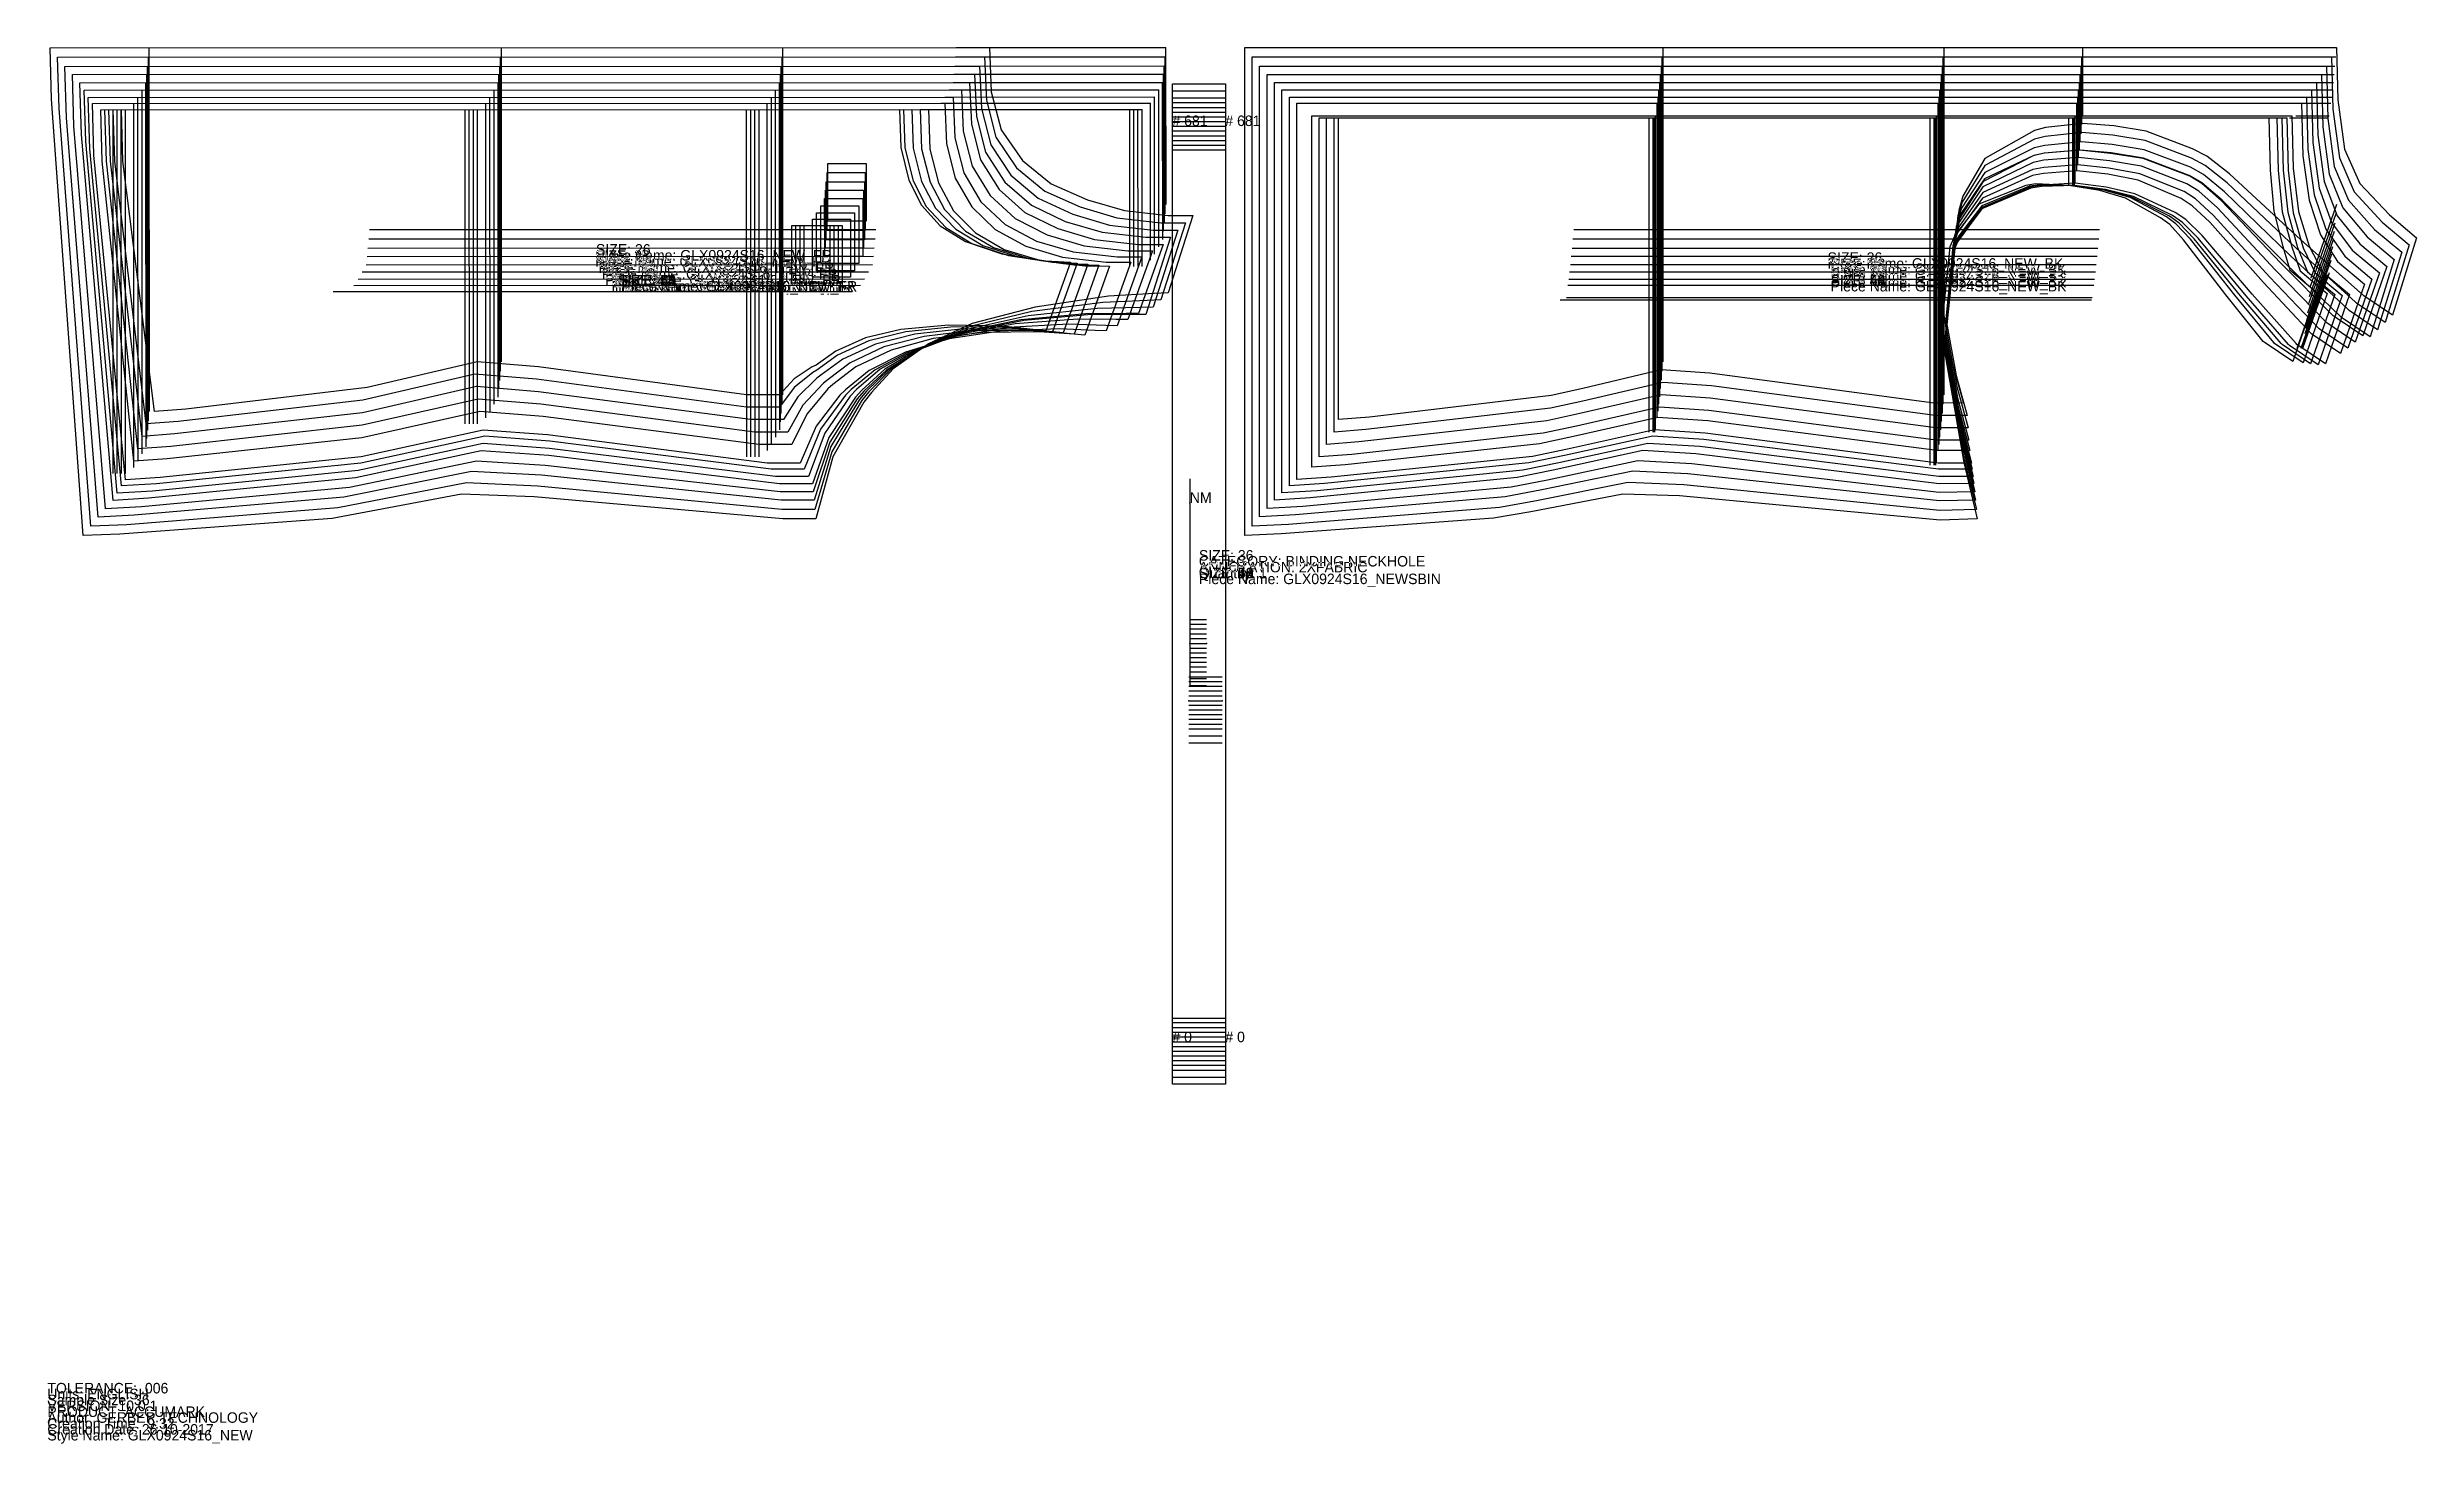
# Model space of a CAD drawing. Extents: x 0 to 56.4, y -0.1 to 33.2.
import ezdxf

# ---------------------------------------------------------------- set-up
doc = ezdxf.new("R2010")
doc.units = 0

msp = doc.modelspace()

# ---------------------------------------------------------------- texts
at = {"layer": '1'}
for s, p in [('TOLERANCE: .006', (0, 1.12)), ('Units: ENGLISH', (0, 0.98)), ('VERSION: 10.0.1', (0, 0.7)), ('Author: GERBER TECHNOLOGY', (0, 0.42)), ('Sample Size: 36', (0, 0.84)), ('PRODUCT: ACCUMARK', (0, 0.56)), ('Style Name: GLX0924S16_NEW', (0, 0)), ('Creation Time:  9:32', (0, 0.28)), ('Creation Date: 26-10-2017', (0, 0.14))]:
    msp.add_text(s, height=0.25, dxfattribs=at).set_placement(p)

# ---------------------------------------------------------------- blocks, each defined once
blk = doc.blocks.new('GLX0924S16_NEW_FR_26')
at = {"layer": '1'}
for points in [[(1.7617, 31.68), (20.2819, 31.6862)], [(2.5514, 24.4946), (1.7992, 30.4541), (1.7617, 31.68)], [(20.2819, 31.6862), (20.3143, 30.781), (20.506, 30.007), (20.8037, 29.4054), (21.2521, 28.9179), (21.8514, 28.5447), (22.7206, 28.2459), (23.7644, 28.0797), (24.3553, 28.054)], [(24.3553, 28.054), (23.7687, 26.4148)], [(23.5283, 26.4422), (22.7366, 26.5253), (21.4484, 26.5531), (20.3172, 26.4505), (19.4733, 26.2493), (18.7659, 25.935), (18.2964, 25.5983), (18.2049, 25.5567), (17.7795, 25.276), (17.4266, 24.8929)], [(23.7687, 26.4148), (23.5283, 26.4422)], [(17.4266, 24.8929), (16.6395, 24.8926), (11.6875, 25.5576), (10.2343, 25.678), (7.6141, 25.0651), (3.2935, 24.5546), (2.5514, 24.4946)]]:
    blk.add_lwpolyline(points, dxfattribs=at)
at = {"layer": '5'}
blk.add_line((6.8056, 27.3509), (18.8593, 27.3553), dxfattribs=at)
at = {"layer": '6'}
blk.add_line((1.7617, 31.68), (20.2819, 31.6862), dxfattribs=at)
at = {"layer": '7'}
blk.add_line((6.8056, 27.3509), (18.8593, 27.3553), dxfattribs=at)
at = {"layer": '8'}
for p, q in [((1.5672, 23.0179), (1.5641, 31.6802)), ((9.9364, 31.6829), (9.9391, 24.2015)), ((16.6368, 31.685), (16.6398, 23.4166)), ((20.7739, 31.6863), (25.7638, 31.6881)), ((25.7651, 27.9493), (25.7638, 31.6881)), ((17.7184, 28.927), (18.6239, 28.9275)), ((17.7188, 27.5491), (17.7184, 28.927)), ((18.6239, 28.9275), (18.6244, 27.5491)), ((18.6244, 27.5491), (17.7188, 27.5491))]:
    blk.add_line(p, q, dxfattribs=at)
at = {"layer": '1'}
for s, p in [('SIZE: 26', (13.0585, 28.2304)), ('Piece Name: GLX0924S16_NEW_FR', (13.0585, 28.0904))]:
    blk.add_text(s, height=0.25, dxfattribs=at).set_placement(p)
blk = doc.blocks.new('GLX0924S16_NEW_FR_28')
at = {"layer": '1'}
for points in [[(1.5648, 31.68), (20.3803, 31.6862)], [(2.3546, 24.1992), (1.6023, 30.4541), (1.5648, 31.68)], [(20.3803, 31.6862), (20.4139, 30.7714), (20.6084, 29.9893), (20.9212, 29.373), (21.3879, 28.8756), (22.0089, 28.4976), (22.8792, 28.2067), (23.9226, 28.0499), (24.5128, 28.0293)], [(24.5128, 28.0293), (23.9262, 26.3901)], [(23.6828, 26.4156), (22.8814, 26.4926), (21.5784, 26.5093), (20.4353, 26.3955), (19.5496, 26.176), (18.8085, 25.839), (18.3178, 25.4805), (18.2205, 25.424), (17.7774, 25.0639), (17.4267, 24.5977)], [(23.9262, 26.3901), (23.6828, 26.4156)], [(17.4267, 24.5977), (16.6396, 24.5974), (11.6419, 25.2629), (10.1752, 25.3827), (7.5076, 24.7661), (3.1099, 24.2583), (2.3546, 24.1992)]]:
    blk.add_lwpolyline(points, dxfattribs=at)
at = {"layer": '5'}
blk.add_line((6.8056, 27.3509), (18.8593, 27.3553), dxfattribs=at)
at = {"layer": '6'}
blk.add_line((1.5648, 31.68), (20.3803, 31.6862), dxfattribs=at)
at = {"layer": '7'}
blk.add_line((6.8056, 27.3509), (18.8593, 27.3553), dxfattribs=at)
at = {"layer": '8'}
for p, q in [((1.5672, 23.0179), (1.5641, 31.6802)), ((9.9364, 31.6829), (9.9391, 24.2015)), ((16.6368, 31.685), (16.6398, 23.4166)), ((20.7739, 31.6863), (25.7638, 31.6881)), ((25.7651, 27.9493), (25.7638, 31.6881)), ((17.7184, 28.927), (18.6239, 28.9275)), ((17.7188, 27.5491), (17.7184, 28.927)), ((18.6239, 28.9275), (18.6244, 27.5491)), ((18.6244, 27.5491), (17.7188, 27.5491))]:
    blk.add_line(p, q, dxfattribs=at)
at = {"layer": '1'}
for s, p in [('SIZE: 28', (13.0388, 28.0827)), ('Piece Name: GLX0924S16_NEW_FR', (13.0388, 27.9427))]:
    blk.add_text(s, height=0.25, dxfattribs=at).set_placement(p)
blk = doc.blocks.new('GLX0924S16_NEW_FR_30')
at = {"layer": '1'}
for points in [[(1.466, 31.6799), (20.5768, 31.6863)], [(2.2558, 23.9039), (1.5035, 30.454), (1.466, 31.6799)], [(20.5768, 31.6863), (20.6116, 30.7618), (20.8089, 29.9716), (21.1367, 29.3405), (21.6218, 28.8334), (22.2645, 28.4504), (23.1359, 28.1676), (24.179, 28.02), (24.7684, 28.0045)], [(24.7684, 28.0045), (24.1818, 26.3653)], [(23.9354, 26.3889), (23.1244, 26.4599), (21.8065, 26.4654), (20.6515, 26.3404), (19.7147, 26.1024), (18.9319, 25.7408), (18.4143, 25.358), (18.3133, 25.2865), (17.8632, 24.8481), (17.5249, 24.3025)], [(24.1818, 26.3653), (23.9354, 26.3889)], [(17.5249, 24.3025), (16.7378, 24.3022), (11.6942, 24.9681), (10.2143, 25.0874), (7.499, 24.4671), (3.0243, 23.9621), (2.2558, 23.9039)]]:
    blk.add_lwpolyline(points, dxfattribs=at)
at = {"layer": '5'}
blk.add_line((6.9037, 27.3509), (18.9574, 27.3553), dxfattribs=at)
at = {"layer": '6'}
blk.add_line((1.466, 31.6799), (20.5768, 31.6863), dxfattribs=at)
at = {"layer": '7'}
blk.add_line((6.9037, 27.3509), (18.9574, 27.3553), dxfattribs=at)
at = {"layer": '8'}
for p, q in [((1.6653, 23.0179), (1.6622, 31.6802)), ((10.0345, 31.6829), (10.0372, 24.2015)), ((16.7349, 31.685), (16.7379, 23.4166)), ((20.872, 31.6863), (25.8619, 31.6881)), ((25.8632, 27.9493), (25.8619, 31.6881)), ((17.8165, 28.927), (18.722, 28.9275)), ((17.8169, 27.5491), (17.8165, 28.927)), ((18.722, 28.9275), (18.7225, 27.5491)), ((18.7225, 27.5491), (17.8169, 27.5491))]:
    blk.add_line(p, q, dxfattribs=at)
at = {"layer": '1'}
for s, p in [('SIZE: 30', (13.1172, 27.9351)), ('Piece Name: GLX0924S16_NEW_FR', (13.1172, 27.7951))]:
    blk.add_text(s, height=0.25, dxfattribs=at).set_placement(p)
blk = doc.blocks.new('GLX0924S16_NEW_FR_32')
at = {"layer": '1'}
for points in [[(1.3675, 31.6799), (20.7736, 31.6863)], [(2.1574, 23.6086), (1.4051, 30.454), (1.3675, 31.6799)], [(20.7736, 31.6863), (20.8096, 30.7522), (21.0098, 29.9539), (21.3527, 29.308), (21.8562, 28.7911), (22.5205, 28.4032), (23.3929, 28.1284), (24.4358, 27.99), (25.0244, 27.9797)], [(25.0244, 27.9797), (24.4378, 26.3405)], [(24.1885, 26.3624), (23.3677, 26.4272), (22.035, 26.4215), (20.8681, 26.2853), (19.9103, 26.0339), (19.1111, 25.6572), (18.584, 25.2609), (18.4722, 25.1738), (17.9811, 24.6489), (17.6234, 24.0073)], [(24.4378, 26.3405), (24.1885, 26.3624)], [(17.6234, 24.0073), (16.8363, 24.007), (11.747, 24.6734), (10.2537, 24.7921), (7.4909, 24.1681), (2.939, 23.6657), (2.1574, 23.6086)]]:
    blk.add_lwpolyline(points, dxfattribs=at)
at = {"layer": '5'}
blk.add_line((7.0022, 27.3509), (19.0559, 27.3553), dxfattribs=at)
at = {"layer": '6'}
blk.add_line((1.3675, 31.6799), (20.7736, 31.6863), dxfattribs=at)
at = {"layer": '7'}
blk.add_line((7.0022, 27.3509), (19.0559, 27.3553), dxfattribs=at)
at = {"layer": '8'}
for p, q in [((1.7638, 23.0179), (1.7606, 31.6802)), ((10.1329, 31.6829), (10.1356, 24.2015)), ((16.8333, 31.685), (16.8364, 23.4166)), ((20.9704, 31.6863), (25.9603, 31.6881)), ((25.9617, 27.9493), (25.9603, 31.6881)), ((17.915, 28.927), (18.8205, 28.9275)), ((17.9154, 27.5491), (17.915, 28.927)), ((18.8205, 28.9275), (18.821, 27.5491)), ((18.821, 27.5491), (17.9154, 27.5491))]:
    blk.add_line(p, q, dxfattribs=at)
at = {"layer": '1'}
for s, p in [('SIZE: 32', (13.1959, 27.7874)), ('Piece Name: GLX0924S16_NEW_FR', (13.1959, 27.6474))]:
    blk.add_text(s, height=0.25, dxfattribs=at).set_placement(p)
blk = doc.blocks.new('GLX0924S16_NEW_FR_34')
at = {"layer": '1'}
for points in [[(1.2691, 31.6799), (20.9705, 31.6863)], [(2.059, 23.3132), (1.3066, 30.454), (1.2691, 31.6799)], [(20.9705, 31.6863), (21.0077, 30.7426), (21.2106, 29.9363), (21.5687, 29.2755), (22.0905, 28.7488), (22.7764, 28.3561), (23.65, 28.0892), (24.6925, 27.9601), (25.2803, 27.955)], [(25.2803, 27.955), (24.6938, 26.3157)], [(24.4414, 26.3358), (23.6109, 26.3945), (22.2634, 26.3777), (21.0847, 26.2302), (20.0814, 25.9592), (19.2457, 25.5579), (18.6955, 25.1379), (18.5787, 25.0362), (18.074, 24.4338), (17.7219, 23.7121)], [(24.6938, 26.3157), (24.4414, 26.3358)], [(17.7219, 23.7121), (16.9348, 23.7118), (11.7997, 24.3786), (10.2931, 24.4968), (7.4827, 23.8691), (2.8538, 23.3695), (2.059, 23.3132)]]:
    blk.add_lwpolyline(points, dxfattribs=at)
at = {"layer": '5'}
blk.add_line((7.1006, 27.3509), (19.1543, 27.3553), dxfattribs=at)
at = {"layer": '6'}
blk.add_line((1.2691, 31.6799), (20.9705, 31.6863), dxfattribs=at)
at = {"layer": '7'}
blk.add_line((7.1006, 27.3509), (19.1543, 27.3553), dxfattribs=at)
at = {"layer": '8'}
for p, q in [((1.8622, 23.0179), (1.8591, 31.6802)), ((10.2314, 31.6829), (10.2341, 24.2015)), ((16.9318, 31.685), (16.9348, 23.4166)), ((21.0689, 31.6863), (26.0588, 31.6881)), ((26.0601, 27.9493), (26.0588, 31.6881)), ((18.0134, 28.927), (18.9189, 28.9275)), ((18.0138, 27.5491), (18.0134, 28.927)), ((18.9189, 28.9275), (18.9194, 27.5491)), ((18.9194, 27.5491), (18.0138, 27.5491))]:
    blk.add_line(p, q, dxfattribs=at)
at = {"layer": '1'}
for s, p in [('SIZE: 34', (13.2747, 27.6397)), ('Piece Name: GLX0924S16_NEW_FR', (13.2747, 27.4997))]:
    blk.add_text(s, height=0.25, dxfattribs=at).set_placement(p)
blk = doc.blocks.new('GLX0924S16_NEW_FR_38')
at = {"layer": '1'}
for points in [[(1.0722, 31.8275), (21.3642, 31.834)], [(1.8623, 22.8702), (1.1097, 30.6016), (1.0722, 31.8275)], [(21.3642, 31.834), (21.4039, 30.871), (21.6123, 30.0486), (22.0026, 29.3655), (22.5612, 28.8267), (23.2884, 28.4318), (24.1631, 28.173), (25.2052, 28.0532), (25.7922, 28.0531)], [(25.7922, 28.0531), (25.2057, 26.4139)], [(24.9435, 26.4276), (24.0804, 26.4653), (22.6834, 26.4102), (21.465, 26.2242), (20.423, 25.9122), (19.5598, 25.4687), (18.996, 25.0137), (18.8631, 24.8867), (18.2973, 24.1447), (17.9189, 23.2693)], [(25.2057, 26.4139), (24.9435, 26.4276)], [(17.9189, 23.2693), (17.1318, 23.2691), (11.9053, 23.9367), (10.3719, 24.0538), (7.4665, 23.4188), (2.6834, 22.9246), (1.8623, 22.8702)]]:
    blk.add_lwpolyline(points, dxfattribs=at)
at = {"layer": '5'}
blk.add_line((7.2975, 27.4986), (19.3512, 27.503), dxfattribs=at)
at = {"layer": '6'}
blk.add_line((1.0722, 31.8275), (21.3642, 31.834), dxfattribs=at)
at = {"layer": '7'}
blk.add_line((7.2975, 27.4986), (19.3512, 27.503), dxfattribs=at)
at = {"layer": '8'}
for p, q in [((2.0591, 23.1655), (2.056, 31.8278)), ((10.4283, 31.8305), (10.431, 24.3491)), ((17.1287, 31.8327), (17.1317, 23.5643)), ((21.2658, 31.834), (26.2557, 31.8358)), ((26.257, 28.097), (26.2557, 31.8358)), ((18.2103, 29.0747), (19.1158, 29.0752)), ((18.2107, 27.6968), (18.2103, 29.0747)), ((19.1158, 29.0752), (19.1163, 27.6968)), ((19.1163, 27.6968), (18.2107, 27.6968))]:
    blk.add_line(p, q, dxfattribs=at)
at = {"layer": '1'}
for s, p in [('SIZE: 38', (13.4322, 27.4921)), ('Piece Name: GLX0924S16_NEW_FR', (13.4322, 27.3521))]:
    blk.add_text(s, height=0.25, dxfattribs=at).set_placement(p)
blk = doc.blocks.new('GLX0924S16_NEW_FR_40')
at = {"layer": '1'}
for points in [[(0.9737, 31.9751), (21.561, 31.9817)], [(1.7639, 22.7225), (1.0113, 30.7492), (0.9737, 31.9751)], [(21.561, 31.9817), (21.6019, 31.0091), (21.8132, 30.1786), (22.2206, 29.488), (22.7976, 28.9467), (23.5443, 28.5547), (24.4191, 28.2959), (25.4612, 28.1761), (26.0482, 28.176)], [(26.0482, 28.176), (25.4616, 26.5368)], [(25.192, 26.5466), (24.305, 26.5713), (22.8709, 26.4922), (21.6225, 26.2815), (20.5704, 25.9514), (19.7015, 25.4903), (19.1362, 25.0217), (18.9961, 24.8821), (18.4045, 24.0716), (18.0174, 23.1218)], [(25.4616, 26.5368), (25.192, 26.5466)], [(18.0174, 23.1218), (17.2303, 23.1215), (11.958, 23.7896), (10.4113, 23.9062), (7.4583, 23.2675), (2.5982, 22.7761), (1.7639, 22.7225)]]:
    blk.add_lwpolyline(points, dxfattribs=at)
at = {"layer": '5'}
blk.add_line((7.396, 27.6463), (19.4497, 27.6507), dxfattribs=at)
at = {"layer": '6'}
blk.add_line((0.9737, 31.9751), (21.561, 31.9817), dxfattribs=at)
at = {"layer": '7'}
blk.add_line((7.396, 27.6463), (19.4497, 27.6507), dxfattribs=at)
at = {"layer": '8'}
for p, q in [((2.1576, 23.3132), (2.1544, 31.9755)), ((10.5267, 31.9782), (10.5294, 24.4968)), ((17.2271, 31.9803), (17.2302, 23.7119)), ((21.3642, 31.9817), (26.3541, 31.9835)), ((26.3555, 28.2447), (26.3541, 31.9835)), ((18.3088, 29.2224), (19.2143, 29.2228)), ((18.3092, 27.8445), (18.3088, 29.2224)), ((19.2143, 29.2228), (19.2148, 27.8444)), ((19.2148, 27.8444), (18.3092, 27.8445))]:
    blk.add_line(p, q, dxfattribs=at)
at = {"layer": '1'}
for s, p in [('SIZE: 40', (13.5109, 27.4921)), ('Piece Name: GLX0924S16_NEW_FR', (13.5109, 27.3521))]:
    blk.add_text(s, height=0.25, dxfattribs=at).set_placement(p)
blk = doc.blocks.new('GLX0924S16_NEW_FR_42')
at = {"layer": '1'}
for points in [[(0.8753, 32.1473), (21.7579, 32.154)], [(1.6655, 22.5503), (0.9128, 30.9214), (0.8753, 32.1473)], [(21.7579, 32.154), (21.8, 31.1718), (22.014, 30.3331), (22.4387, 29.6351), (23.034, 29.0914), (23.8003, 28.7022), (24.675, 28.4434), (25.7171, 28.3236), (26.3041, 28.3235)], [(26.3041, 28.3235), (25.7176, 26.6843)], [(25.4381, 26.6885), (24.5186, 26.6947), (23.0346, 26.581), (21.7458, 26.3354), (20.6892, 25.9823), (19.8202, 25.5003), (19.2578, 25.0164), (19.1119, 24.8629), (18.5024, 23.9777), (18.1159, 22.9497)], [(25.7176, 26.6843), (25.4381, 26.6885)], [(18.1159, 22.9497), (17.3288, 22.9494), (11.9499, 23.6186), (10.3721, 23.7339), (7.3986, 23.0936), (2.5054, 22.6033), (1.6655, 22.5503)]]:
    blk.add_lwpolyline(points, dxfattribs=at)
at = {"layer": '5'}
blk.add_line((7.4944, 27.8185), (19.5481, 27.8229), dxfattribs=at)
at = {"layer": '6'}
blk.add_line((0.8753, 32.1473), (21.7579, 32.154), dxfattribs=at)
at = {"layer": '7'}
blk.add_line((7.4944, 27.8185), (19.5481, 27.8229), dxfattribs=at)
at = {"layer": '8'}
for p, q in [((2.256, 23.4855), (2.2529, 32.1478)), ((10.6252, 32.1505), (10.6279, 24.6691)), ((17.3256, 32.1526), (17.3286, 23.8842)), ((21.4627, 32.1539), (26.4526, 32.1557)), ((26.4539, 28.4169), (26.4526, 32.1557)), ((18.4072, 29.3946), (19.3127, 29.3951)), ((18.4076, 28.0167), (18.4072, 29.3946)), ((19.3127, 29.3951), (19.3132, 28.0167)), ((19.3132, 28.0167), (18.4076, 28.0167))]:
    blk.add_line(p, q, dxfattribs=at)
at = {"layer": '1'}
for s, p in [('SIZE: 42', (13.5897, 27.4921)), ('Piece Name: GLX0924S16_NEW_FR', (13.5897, 27.3521))]:
    blk.add_text(s, height=0.25, dxfattribs=at).set_placement(p)
blk = doc.blocks.new('GLX0924S16_NEW_FR_44')
at = {"layer": '1'}
for points in [[(0.773, 32.3195), (21.9509, 32.3263)], [(1.5633, 22.378), (0.8105, 31.0937), (0.773, 32.3195)], [(21.9509, 32.3263), (21.9942, 31.3344), (22.211, 30.4877), (22.6529, 29.7822), (23.2666, 29.2361), (24.0524, 28.8497), (24.9271, 28.5909), (25.9692, 28.4711), (26.5562, 28.471)], [(26.5562, 28.471), (25.9697, 26.8318)], [(25.6782, 26.8316), (24.7194, 26.8226), (23.1739, 26.6793), (21.8342, 26.4017), (20.7874, 26.0141), (19.9325, 25.5035), (19.3848, 25.0009), (19.2327, 24.8344), (18.6015, 23.8799), (18.2106, 22.7775)], [(25.9697, 26.8318), (25.6782, 26.8316)], [(18.2106, 22.7775), (17.4235, 22.7773), (11.9378, 23.4476), (10.3289, 23.5617), (7.335, 22.92), (2.4088, 22.4307), (1.5633, 22.378)]]:
    blk.add_lwpolyline(points, dxfattribs=at)
at = {"layer": '5'}
blk.add_line((7.589, 27.9908), (19.6427, 27.9952), dxfattribs=at)
at = {"layer": '6'}
blk.add_line((0.773, 32.3195), (21.9509, 32.3263), dxfattribs=at)
at = {"layer": '7'}
blk.add_line((7.589, 27.9908), (19.6427, 27.9952), dxfattribs=at)
at = {"layer": '8'}
for p, q in [((2.3506, 23.6578), (2.3475, 32.3201)), ((10.7198, 32.3227), (10.7225, 24.8413)), ((17.4202, 32.3249), (17.4232, 24.0565)), ((21.5573, 32.3262), (26.5472, 32.328)), ((26.5485, 28.5892), (26.5472, 32.328)), ((18.5018, 29.5669), (19.4073, 29.5674)), ((18.5022, 28.189), (18.5018, 29.5669)), ((19.4073, 29.5674), (19.4078, 28.189)), ((19.4078, 28.189), (18.5022, 28.189))]:
    blk.add_line(p, q, dxfattribs=at)
at = {"layer": '1'}
for s, p in [('SIZE: 44', (13.6646, 27.4921)), ('Piece Name: GLX0924S16_NEW_FR', (13.6646, 27.3521))]:
    blk.add_text(s, height=0.25, dxfattribs=at).set_placement(p)
blk = doc.blocks.new('GLX0924S16_NEW_FR_46')
at = {"layer": '1'}
for points in [[(0.5958, 32.5164), (22.069, 32.5232)], [(1.3861, 22.1811), (0.6333, 31.2905), (0.5958, 32.5164)], [(22.069, 32.5232), (22.1135, 31.5217), (22.3331, 30.6669), (22.7922, 29.9538), (23.4242, 29.4054), (24.2296, 29.0218), (25.1043, 28.763), (26.1464, 28.6432), (26.7334, 28.6431)], [(26.7334, 28.6431), (26.1469, 26.807)], [(25.8445, 26.8084), (24.8498, 26.8045), (23.2458, 26.6647), (21.8546, 26.3842), (20.8198, 25.9923), (19.9762, 25.4798), (19.437, 24.9775), (19.278, 24.7968), (18.6244, 23.7651), (18.2303, 22.5807)], [(26.1469, 26.807), (25.8445, 26.8084)], [(18.2303, 22.5807), (17.4433, 22.5804), (11.8504, 23.214), (10.2109, 23.3156), (7.1953, 22.6893), (2.237, 22.2287), (1.3861, 22.1811)]]:
    blk.add_lwpolyline(points, dxfattribs=at)
at = {"layer": '5'}
blk.add_line((7.6087, 28.1877), (19.6624, 28.1921), dxfattribs=at)
at = {"layer": '6'}
blk.add_line((0.5958, 32.5164), (22.069, 32.5232), dxfattribs=at)
at = {"layer": '7'}
blk.add_line((7.6087, 28.1877), (19.6624, 28.1921), dxfattribs=at)
at = {"layer": '8'}
for p, q in [((2.3703, 23.8546), (2.3672, 32.5169)), ((10.7395, 32.5196), (10.7422, 25.0382)), ((17.4399, 32.5217), (17.4429, 24.2533)), ((21.577, 32.5231), (26.5669, 32.5249)), ((26.5682, 28.7861), (26.5669, 32.5249)), ((18.5215, 29.7638), (19.427, 29.7642)), ((18.5219, 28.3859), (18.5215, 29.7638)), ((19.427, 29.7642), (19.4275, 28.3858)), ((19.4275, 28.3858), (18.5219, 28.3859))]:
    blk.add_line(p, q, dxfattribs=at)
at = {"layer": '1'}
for s, p in [('SIZE: 46', (13.6646, 27.4921)), ('Piece Name: GLX0924S16_NEW_FR', (13.6646, 27.3521))]:
    blk.add_text(s, height=0.25, dxfattribs=at).set_placement(p)
blk = doc.blocks.new('GLX0924S16_NEW_FR_48')
at = {"layer": '1'}
for points in [[(0.4186, 32.7132), (22.1871, 32.7201)], [(1.209, 21.9843), (0.4561, 31.4873), (0.4186, 32.7132)], [(22.1871, 32.7201), (22.2328, 31.709), (22.4552, 30.8461), (22.9315, 30.1255), (23.5819, 29.5747), (24.4068, 29.1939), (25.2815, 28.9351), (26.3236, 28.8153), (26.9106, 28.8152)], [(26.9106, 28.8152), (26.3241, 26.9791)], [(26.0131, 26.9744), (24.9901, 26.95), (23.3431, 26.7734), (21.9179, 26.4564), (20.8768, 26.0366), (20.0321, 25.4986), (19.4961, 24.9775), (19.3293, 24.7806), (18.6491, 23.6615), (18.2501, 22.3839)], [(26.3241, 26.9791), (26.0131, 26.9744)], [(18.2501, 22.3839), (17.463, 22.3836), (11.7631, 22.9803), (10.0929, 23.0695), (7.0556, 22.4586), (2.0652, 22.0267), (1.209, 21.9843)]]:
    blk.add_lwpolyline(points, dxfattribs=at)
at = {"layer": '5'}
blk.add_line((7.6284, 28.3845), (19.6821, 28.389), dxfattribs=at)
at = {"layer": '6'}
blk.add_line((0.4186, 32.7132), (22.1871, 32.7201), dxfattribs=at)
at = {"layer": '7'}
blk.add_line((7.6284, 28.3845), (19.6821, 28.389), dxfattribs=at)
at = {"layer": '8'}
for p, q in [((2.39, 24.0515), (2.3869, 32.7138)), ((10.7592, 32.7165), (10.7619, 25.2351)), ((17.4596, 32.7186), (17.4626, 24.4502)), ((21.5967, 32.7199), (26.5866, 32.7217)), ((26.5879, 28.9829), (26.5866, 32.7217)), ((18.5412, 29.9606), (19.4467, 29.9611)), ((18.5416, 28.5827), (18.5412, 29.9606)), ((19.4467, 29.9611), (19.4472, 28.5827)), ((19.4472, 28.5827), (18.5416, 28.5827))]:
    blk.add_line(p, q, dxfattribs=at)
at = {"layer": '1'}
for s, p in [('SIZE: 48', (13.6646, 27.4922)), ('Piece Name: GLX0924S16_NEW_FR', (13.6646, 27.3522))]:
    blk.add_text(s, height=0.25, dxfattribs=at).set_placement(p)
blk = doc.blocks.new('GLX0924S16_NEW_FR_50')
at = {"layer": '1'}
for points in [[(0.2414, 32.9346), (22.3052, 32.9415)], [(1.0319, 21.7628), (0.2789, 31.7087), (0.2414, 32.9346)], [(22.3052, 32.9415), (22.3509, 31.9077), (22.5773, 31.0251), (23.0708, 30.2971), (23.7396, 29.7441), (24.584, 29.3662), (25.4587, 29.1074), (26.5008, 28.9876), (27.0878, 28.9875)], [(27.0878, 28.9875), (26.5013, 27.1514)], [(26.1807, 27.1401), (25.1264, 27.0941), (23.4319, 26.8782), (21.9688, 26.5221), (20.9257, 26.0704), (20.0844, 25.5041), (19.5552, 24.9628), (19.3804, 24.7489), (18.6731, 23.5379), (18.2699, 22.1624)], [(26.5013, 27.1514), (26.1807, 27.1401)], [(18.2699, 22.1624), (17.4828, 22.1622), (11.6758, 22.722), (9.9749, 22.7989), (6.9159, 22.2034), (1.8934, 21.8002), (1.0319, 21.7628)]]:
    blk.add_lwpolyline(points, dxfattribs=at)
at = {"layer": '5'}
blk.add_line((7.6481, 28.606), (19.7018, 28.6104), dxfattribs=at)
at = {"layer": '6'}
blk.add_line((0.2414, 32.9346), (22.3052, 32.9415), dxfattribs=at)
at = {"layer": '7'}
blk.add_line((7.6481, 28.606), (19.7018, 28.6104), dxfattribs=at)
at = {"layer": '8'}
for p, q in [((2.4097, 24.273), (2.4066, 32.9353)), ((10.7789, 32.9379), (10.7816, 25.4565)), ((17.4793, 32.9401), (17.4823, 24.6717)), ((21.6164, 32.9414), (26.6063, 32.9432)), ((26.6076, 29.2044), (26.6063, 32.9432)), ((18.5609, 30.1821), (19.4664, 30.1826)), ((18.5613, 28.8042), (18.5609, 30.1821)), ((19.4664, 30.1826), (19.4669, 28.8042)), ((19.4669, 28.8042), (18.5613, 28.8042))]:
    blk.add_line(p, q, dxfattribs=at)
at = {"layer": '1'}
for s, p in [('SIZE: 50', (13.6646, 27.4921)), ('Piece Name: GLX0924S16_NEW_FR', (13.6646, 27.3521))]:
    blk.add_text(s, height=0.25, dxfattribs=at).set_placement(p)
blk = doc.blocks.new('GLX0924S16_NEW_FR_52')
at = {"layer": '1'}
for points in [[(0.0641, 33.1561), (22.4232, 33.163)], [(0.8548, 21.5413), (0.1017, 31.9302), (0.0641, 33.1561)], [(22.4232, 33.163), (22.4689, 32.1063), (22.6994, 31.2041), (23.2102, 30.4687), (23.8973, 29.9135), (24.7612, 29.5385), (25.6359, 29.2797), (26.6781, 29.1599), (27.2651, 29.1598)], [(27.2651, 29.1598), (26.6785, 27.3237)], [(26.3479, 27.306), (25.2608, 27.2383), (23.5164, 26.9832), (22.0135, 26.5878), (20.9708, 26.1037), (20.1352, 25.5092), (19.6144, 24.9481), (19.4314, 24.717), (18.6971, 23.4143), (18.2897, 21.941)], [(26.6785, 27.3237), (26.3479, 27.306)], [(18.2897, 21.941), (17.5026, 21.9408), (11.5885, 22.4637), (9.8569, 22.5282), (6.7762, 21.9481), (1.7216, 21.5736), (0.8548, 21.5413)]]:
    blk.add_lwpolyline(points, dxfattribs=at)
at = {"layer": '5'}
blk.add_line((7.6678, 28.8275), (19.7215, 28.8319), dxfattribs=at)
at = {"layer": '6'}
blk.add_line((0.0641, 33.1561), (22.4232, 33.163), dxfattribs=at)
at = {"layer": '7'}
blk.add_line((7.6678, 28.8275), (19.7215, 28.8319), dxfattribs=at)
at = {"layer": '8'}
for p, q in [((2.4294, 24.4944), (2.4262, 33.1567)), ((10.7985, 33.1594), (10.8012, 25.678)), ((17.4989, 33.1616), (17.502, 24.8932)), ((21.636, 33.1629), (26.6259, 33.1647)), ((26.6273, 29.4259), (26.6259, 33.1647)), ((18.5806, 30.4036), (19.4861, 30.404)), ((18.581, 29.0257), (18.5806, 30.4036)), ((19.4861, 30.404), (19.4866, 29.0256)), ((19.4866, 29.0256), (18.581, 29.0257))]:
    blk.add_line(p, q, dxfattribs=at)
at = {"layer": '1'}
for s, p in [('SIZE: 52', (13.6646, 27.4921)), ('Piece Name: GLX0924S16_NEW_FR', (13.6646, 27.3521))]:
    blk.add_text(s, height=0.25, dxfattribs=at).set_placement(p)
blk = doc.blocks.new('GLX0924S16_NEWSBIN_26')
at = {"layer": '1'}
for points in [[(26.7799, 10.0488), (26.7799, 30.7243)], [(26.7799, 30.7243), (28.0397, 30.7243)], [(28.0397, 30.7243), (28.0397, 10.0488)], [(28.0397, 10.0488), (26.7799, 10.0488)]]:
    blk.add_lwpolyline(points, dxfattribs=at)
at = {"layer": '5'}
blk.add_line((27.1736, 18.1787), (27.961, 18.1787), dxfattribs=at)
at = {"layer": '7'}
blk.add_line((27.1736, 18.1787), (27.961, 18.1787), dxfattribs=at)
at = {"layer": '8'}
blk.add_lwpolyline([(27.194, 22.8894), (27.194, 19.5404), (27.5877, 19.5404)], dxfattribs=at)
at = {"layer": '1'}
for s, p in [('SIZE: 26', (27.4098, 20.5265)), ('Piece Name: GLX0924S16_NEWSBIN', (27.4098, 20.3865))]:
    blk.add_text(s, height=0.25, dxfattribs=at).set_placement(p)
blk = doc.blocks.new('GLX0924S16_NEWSBIN_28')
at = {"layer": '1'}
for points in [[(26.7799, 9.9388), (26.7799, 30.8343)], [(26.7799, 30.8343), (28.0397, 30.8343)], [(28.0397, 30.8343), (28.0397, 9.9388)], [(28.0397, 9.9388), (26.7799, 9.9388)]]:
    blk.add_lwpolyline(points, dxfattribs=at)
at = {"layer": '5'}
blk.add_line((27.1736, 18.0687), (27.961, 18.0687), dxfattribs=at)
at = {"layer": '7'}
blk.add_line((27.1736, 18.0687), (27.961, 18.0687), dxfattribs=at)
at = {"layer": '8'}
blk.add_lwpolyline([(27.194, 22.7794), (27.194, 19.4304), (27.5877, 19.4304)], dxfattribs=at)
at = {"layer": '1'}
for s, p in [('SIZE: 28', (27.4098, 20.5265)), ('Piece Name: GLX0924S16_NEWSBIN', (27.4098, 20.3865))]:
    blk.add_text(s, height=0.25, dxfattribs=at).set_placement(p)
blk = doc.blocks.new('GLX0924S16_NEWSBIN_30')
at = {"layer": '1'}
for points in [[(26.7799, 9.8271), (26.7799, 30.9459)], [(26.7799, 30.9459), (28.0397, 30.9459)], [(28.0397, 30.9459), (28.0397, 9.8271)], [(28.0397, 9.8271), (26.7799, 9.8271)]]:
    blk.add_lwpolyline(points, dxfattribs=at)
at = {"layer": '5'}
blk.add_line((27.1736, 17.957), (27.961, 17.957), dxfattribs=at)
at = {"layer": '7'}
blk.add_line((27.1736, 17.957), (27.961, 17.957), dxfattribs=at)
at = {"layer": '8'}
blk.add_lwpolyline([(27.194, 22.6677), (27.194, 19.3187), (27.5877, 19.3187)], dxfattribs=at)
at = {"layer": '1'}
for s, p in [('SIZE: 30', (27.4098, 20.5265)), ('Piece Name: GLX0924S16_NEWSBIN', (27.4098, 20.3865))]:
    blk.add_text(s, height=0.25, dxfattribs=at).set_placement(p)
blk = doc.blocks.new('GLX0924S16_NEWSBIN_32')
at = {"layer": '1'}
for points in [[(26.7799, 9.7137), (26.7799, 31.0593)], [(26.7799, 31.0593), (28.0397, 31.0593)], [(28.0397, 31.0593), (28.0397, 9.7137)], [(28.0397, 9.7137), (26.7799, 9.7137)]]:
    blk.add_lwpolyline(points, dxfattribs=at)
at = {"layer": '5'}
blk.add_line((27.1736, 17.8436), (27.961, 17.8436), dxfattribs=at)
at = {"layer": '7'}
blk.add_line((27.1736, 17.8436), (27.961, 17.8436), dxfattribs=at)
at = {"layer": '8'}
blk.add_lwpolyline([(27.194, 22.5543), (27.194, 19.2053), (27.5877, 19.2053)], dxfattribs=at)
at = {"layer": '1'}
for s, p in [('SIZE: 32', (27.4098, 20.5265)), ('Piece Name: GLX0924S16_NEWSBIN', (27.4098, 20.3865))]:
    blk.add_text(s, height=0.25, dxfattribs=at).set_placement(p)
blk = doc.blocks.new('GLX0924S16_NEWSBIN_34')
at = {"layer": '1'}
for points in [[(26.7799, 9.5989), (26.7799, 31.1742)], [(26.7799, 31.1742), (28.0397, 31.1742)], [(28.0397, 31.1742), (28.0397, 9.5989)], [(28.0397, 9.5989), (26.7799, 9.5989)]]:
    blk.add_lwpolyline(points, dxfattribs=at)
at = {"layer": '5'}
blk.add_line((27.1736, 17.7288), (27.961, 17.7288), dxfattribs=at)
at = {"layer": '7'}
blk.add_line((27.1736, 17.7288), (27.961, 17.7288), dxfattribs=at)
at = {"layer": '8'}
blk.add_lwpolyline([(27.194, 22.4395), (27.194, 19.0905), (27.5877, 19.0905)], dxfattribs=at)
at = {"layer": '1'}
for s, p in [('SIZE: 34', (27.4098, 20.5265)), ('Piece Name: GLX0924S16_NEWSBIN', (27.4098, 20.3865))]:
    blk.add_text(s, height=0.25, dxfattribs=at).set_placement(p)
blk = doc.blocks.new('GLX0924S16_NEWSBIN_36')
at = {"layer": '1'}
for points in [[(26.7799, 9.481), (26.7799, 31.292)], [(26.7799, 31.292), (28.0397, 31.292)], [(28.0397, 31.292), (28.0397, 9.481)], [(28.0397, 9.481), (26.7799, 9.481)]]:
    blk.add_lwpolyline(points, dxfattribs=at)
at = {"layer": '2'}
for p in [(26.7799, 31.292), (26.7799, 31.292), (28.0397, 31.292), (28.0397, 31.292), (27.194, 22.3216), (27.194, 18.9726), (27.5877, 18.9726), (27.1736, 17.6109), (27.961, 17.6109), (26.7799, 9.481), (26.7799, 9.481), (28.0397, 9.481), (28.0397, 9.481)]:
    blk.add_point(p, dxfattribs=at)
at = {"layer": '5'}
blk.add_line((27.1736, 17.6109), (27.961, 17.6109), dxfattribs=at)
at = {"layer": '7'}
blk.add_line((27.1736, 17.6109), (27.961, 17.6109), dxfattribs=at)
at = {"layer": '8'}
blk.add_lwpolyline([(27.194, 22.3216), (27.194, 18.9726), (27.5877, 18.9726)], dxfattribs=at)
at = {"layer": '1'}
for s, p in [('ANNOTATION: 2XFABRIC', (27.4098, 20.6665)), ('SIZE: 36', (27.4098, 20.9465)), ('CATEGORY: BINDING NECKHOLE', (27.4098, 20.8065)), ('Quantity: 1', (27.4098, 20.5265)), ('Piece Name: GLX0924S16_NEWSBIN', (27.4098, 20.3865))]:
    blk.add_text(s, height=0.25, dxfattribs=at).set_placement(p)
at = {"layer": '2'}
for s, p in [('# 681', (26.7799, 31.292)), ('# 681', (26.7799, 31.292)), ('# 681', (28.0397, 31.292)), ('# 681', (28.0397, 31.292)), ('# 0', (26.7799, 9.481)), ('# 0', (28.0397, 9.481)), ('# 0', (28.0397, 9.481))]:
    blk.add_text(s, height=0.25, dxfattribs=at).set_placement(p)
at = {"layer": '8'}
blk.add_text('NM', height=0.25, dxfattribs=at).set_placement((27.194, 22.3216))
blk = doc.blocks.new('GLX0924S16_NEWSBIN_38')
at = {"layer": '1'}
for points in [[(26.7799, 9.3726), (26.7799, 31.4004)], [(26.7799, 31.4004), (28.0397, 31.4004)], [(28.0397, 31.4004), (28.0397, 9.3726)], [(28.0397, 9.3726), (26.7799, 9.3726)]]:
    blk.add_lwpolyline(points, dxfattribs=at)
at = {"layer": '5'}
blk.add_line((27.1736, 17.5025), (27.961, 17.5025), dxfattribs=at)
at = {"layer": '7'}
blk.add_line((27.1736, 17.5025), (27.961, 17.5025), dxfattribs=at)
at = {"layer": '8'}
blk.add_lwpolyline([(27.194, 22.2132), (27.194, 18.8642), (27.5877, 18.8642)], dxfattribs=at)
at = {"layer": '1'}
for s, p in [('SIZE: 38', (27.4098, 20.5265)), ('Piece Name: GLX0924S16_NEWSBIN', (27.4098, 20.3865))]:
    blk.add_text(s, height=0.25, dxfattribs=at).set_placement(p)
blk = doc.blocks.new('GLX0924S16_NEWSBIN_40')
at = {"layer": '1'}
for points in [[(26.7799, 9.2628), (26.7799, 31.5102)], [(26.7799, 31.5102), (28.0397, 31.5102)], [(28.0397, 31.5102), (28.0397, 9.2628)], [(28.0397, 9.2628), (26.7799, 9.2628)]]:
    blk.add_lwpolyline(points, dxfattribs=at)
at = {"layer": '5'}
blk.add_line((27.1736, 17.3927), (27.961, 17.3927), dxfattribs=at)
at = {"layer": '7'}
blk.add_line((27.1736, 17.3927), (27.961, 17.3927), dxfattribs=at)
at = {"layer": '8'}
blk.add_lwpolyline([(27.194, 22.1034), (27.194, 18.7544), (27.5877, 18.7544)], dxfattribs=at)
at = {"layer": '1'}
for s, p in [('SIZE: 40', (27.4098, 20.5265)), ('Piece Name: GLX0924S16_NEWSBIN', (27.4098, 20.3865))]:
    blk.add_text(s, height=0.25, dxfattribs=at).set_placement(p)
blk = doc.blocks.new('GLX0924S16_NEWSBIN_42')
at = {"layer": '1'}
for points in [[(26.7799, 9.1516), (26.7799, 31.6215)], [(26.7799, 31.6215), (28.0397, 31.6215)], [(28.0397, 31.6215), (28.0397, 9.1516)], [(28.0397, 9.1516), (26.7799, 9.1516)]]:
    blk.add_lwpolyline(points, dxfattribs=at)
at = {"layer": '5'}
blk.add_line((27.1736, 17.2815), (27.961, 17.2815), dxfattribs=at)
at = {"layer": '7'}
blk.add_line((27.1736, 17.2815), (27.961, 17.2815), dxfattribs=at)
at = {"layer": '8'}
blk.add_lwpolyline([(27.194, 21.9922), (27.194, 18.6432), (27.5877, 18.6432)], dxfattribs=at)
at = {"layer": '1'}
for s, p in [('SIZE: 42', (27.4098, 20.5265)), ('Piece Name: GLX0924S16_NEWSBIN', (27.4098, 20.3865))]:
    blk.add_text(s, height=0.25, dxfattribs=at).set_placement(p)
blk = doc.blocks.new('GLX0924S16_NEWSBIN_44')
at = {"layer": '1'}
for points in [[(26.7799, 9.0389), (26.7799, 31.7341)], [(26.7799, 31.7341), (28.0397, 31.7341)], [(28.0397, 31.7341), (28.0397, 9.0389)], [(28.0397, 9.0389), (26.7799, 9.0389)]]:
    blk.add_lwpolyline(points, dxfattribs=at)
at = {"layer": '5'}
blk.add_line((27.1736, 17.1688), (27.961, 17.1688), dxfattribs=at)
at = {"layer": '7'}
blk.add_line((27.1736, 17.1688), (27.961, 17.1688), dxfattribs=at)
at = {"layer": '8'}
blk.add_lwpolyline([(27.194, 21.8795), (27.194, 18.5305), (27.5877, 18.5305)], dxfattribs=at)
at = {"layer": '1'}
for s, p in [('SIZE: 44', (27.4098, 20.5265)), ('Piece Name: GLX0924S16_NEWSBIN', (27.4098, 20.3865))]:
    blk.add_text(s, height=0.25, dxfattribs=at).set_placement(p)
blk = doc.blocks.new('GLX0924S16_NEWSBIN_46')
at = {"layer": '1'}
for points in [[(26.7799, 8.9243), (26.7799, 31.8488)], [(26.7799, 31.8488), (28.0397, 31.8488)], [(28.0397, 31.8488), (28.0397, 8.9243)], [(28.0397, 8.9243), (26.7799, 8.9243)]]:
    blk.add_lwpolyline(points, dxfattribs=at)
at = {"layer": '5'}
blk.add_line((27.1736, 17.0542), (27.961, 17.0542), dxfattribs=at)
at = {"layer": '7'}
blk.add_line((27.1736, 17.0542), (27.961, 17.0542), dxfattribs=at)
at = {"layer": '8'}
blk.add_lwpolyline([(27.194, 21.7649), (27.194, 18.4159), (27.5877, 18.4159)], dxfattribs=at)
at = {"layer": '1'}
for s, p in [('SIZE: 46', (27.4098, 20.5265)), ('Piece Name: GLX0924S16_NEWSBIN', (27.4098, 20.3865))]:
    blk.add_text(s, height=0.25, dxfattribs=at).set_placement(p)
blk = doc.blocks.new('GLX0924S16_NEWSBIN_48')
at = {"layer": '1'}
for points in [[(26.7799, 8.8083), (26.7799, 31.9648)], [(26.7799, 31.9648), (28.0397, 31.9648)], [(28.0397, 31.9648), (28.0397, 8.8083)], [(28.0397, 8.8083), (26.7799, 8.8083)]]:
    blk.add_lwpolyline(points, dxfattribs=at)
at = {"layer": '5'}
blk.add_line((27.1736, 16.9382), (27.961, 16.9382), dxfattribs=at)
at = {"layer": '7'}
blk.add_line((27.1736, 16.9382), (27.961, 16.9382), dxfattribs=at)
at = {"layer": '8'}
blk.add_lwpolyline([(27.194, 21.6489), (27.194, 18.2999), (27.5877, 18.2999)], dxfattribs=at)
at = {"layer": '1'}
for s, p in [('SIZE: 48', (27.4098, 20.5265)), ('Piece Name: GLX0924S16_NEWSBIN', (27.4098, 20.3865))]:
    blk.add_text(s, height=0.25, dxfattribs=at).set_placement(p)
blk = doc.blocks.new('GLX0924S16_NEWSBIN_50')
at = {"layer": '1'}
for points in [[(26.7799, 8.6442), (26.7799, 32.1289)], [(26.7799, 32.1289), (28.0397, 32.1289)], [(28.0397, 32.1289), (28.0397, 8.6442)], [(28.0397, 8.6442), (26.7799, 8.6442)]]:
    blk.add_lwpolyline(points, dxfattribs=at)
at = {"layer": '5'}
blk.add_line((27.1736, 16.7741), (27.961, 16.7741), dxfattribs=at)
at = {"layer": '7'}
blk.add_line((27.1736, 16.7741), (27.961, 16.7741), dxfattribs=at)
at = {"layer": '8'}
blk.add_lwpolyline([(27.194, 21.4848), (27.194, 18.1358), (27.5877, 18.1358)], dxfattribs=at)
at = {"layer": '1'}
for s, p in [('SIZE: 50', (27.4098, 20.5265)), ('Piece Name: GLX0924S16_NEWSBIN', (27.4098, 20.3865))]:
    blk.add_text(s, height=0.25, dxfattribs=at).set_placement(p)
blk = doc.blocks.new('GLX0924S16_NEWSBIN_52')
at = {"layer": '1'}
for points in [[(26.7799, 8.4788), (26.7799, 32.2943)], [(26.7799, 32.2943), (28.0397, 32.2943)], [(28.0397, 32.2943), (28.0397, 8.4788)], [(28.0397, 8.4788), (26.7799, 8.4788)]]:
    blk.add_lwpolyline(points, dxfattribs=at)
at = {"layer": '5'}
blk.add_line((27.1736, 16.6087), (27.961, 16.6087), dxfattribs=at)
at = {"layer": '7'}
blk.add_line((27.1736, 16.6087), (27.961, 16.6087), dxfattribs=at)
at = {"layer": '8'}
blk.add_lwpolyline([(27.194, 21.3194), (27.194, 17.9704), (27.5877, 17.9704)], dxfattribs=at)
at = {"layer": '1'}
for s, p in [('SIZE: 52', (27.4098, 20.5265)), ('Piece Name: GLX0924S16_NEWSBIN', (27.4098, 20.3865))]:
    blk.add_text(s, height=0.25, dxfattribs=at).set_placement(p)
blk = doc.blocks.new('GLX0924S16_NEW_BK_26')
at = {"layer": '1'}
for points in [[(30.7317, 24.3029), (30.7317, 31.4887)], [(30.7317, 31.4887), (52.8772, 31.4887)], [(52.8772, 31.4887), (52.9099, 30.2385), (52.9941, 29.2645), (53.2123, 28.4263), (53.3744, 27.8724)], [(50.3021, 29.1094), (49.4636, 29.5722), (48.857, 29.7592), (48.1206, 29.8796), (47.3314, 29.9127), (47.0912, 29.879), (45.9732, 29.4305), (45.4085, 28.7022), (45.2867, 28.4168), (45.1276, 26.8731), (45.347, 25.6209), (45.6087, 24.6965)], [(53.4451, 25.6825), (52.7652, 26.1434), (52.7445, 26.1621), (51.8572, 27.2696), (50.8485, 28.5832), (50.5174, 28.9447), (50.3021, 29.1094)], [(53.3744, 27.8724), (54.0193, 27.3309)], [(54.0193, 27.3309), (53.4451, 25.6825)], [(45.6087, 24.6965), (44.8499, 24.6997), (39.569, 25.4053), (38.4167, 25.4845), (36.5496, 25.0407), (35.7963, 24.8733), (31.4742, 24.3642), (30.7317, 24.3029)]]:
    blk.add_lwpolyline(points, dxfattribs=at)
at = {"layer": '5'}
blk.add_line((36.0053, 27.1576), (48.5214, 27.1576), dxfattribs=at)
at = {"layer": '6'}
blk.add_line((30.7317, 31.4887), (52.8772, 31.4887), dxfattribs=at)
at = {"layer": '7'}
blk.add_line((36.0053, 27.1576), (48.5214, 27.1576), dxfattribs=at)
at = {"layer": '8'}
for p, q in [((38.1212, 31.4887), (38.1212, 24.008)), ((44.8191, 23.2205), (44.8191, 31.4886)), ((48.1206, 29.8796), (48.1206, 31.4887)), ((53.3692, 31.4887), (54.1633, 31.4887)), ((54.1619, 27.7484), (53.5456, 25.9993))]:
    blk.add_line(p, q, dxfattribs=at)
at = {"layer": '1'}
for s, p in [('SIZE: 26', (42.3755, 28.0358)), ('Piece Name: GLX0924S16_NEW_BK', (42.3755, 27.8958))]:
    blk.add_text(s, height=0.25, dxfattribs=at).set_placement(p)
blk = doc.blocks.new('GLX0924S16_NEW_BK_28')
at = {"layer": '1'}
for points in [[(30.6265, 24.0076), (30.6265, 31.4887)], [(30.6265, 31.4887), (53.0673, 31.4887)], [(53.0673, 31.4887), (53.1, 30.2385), (53.196, 29.2512), (53.4221, 28.4145), (53.6236, 27.8476)], [(50.4434, 29.1283), (49.5745, 29.587), (48.9487, 29.7671), (48.2123, 29.8796), (47.4231, 29.8931), (47.1791, 29.8572), (46.0456, 29.3933), (45.4767, 28.6488), (45.3548, 28.3578), (45.1922, 26.6986), (45.4347, 25.3546), (45.7004, 24.4013)], [(53.6943, 25.6577), (53.0144, 26.1186), (52.9937, 26.1373), (52.0667, 27.2617), (51.012, 28.5959), (50.6669, 28.9623), (50.4434, 29.1283)], [(53.6236, 27.8476), (54.2685, 27.3061)], [(54.2685, 27.3061), (53.6943, 25.6577)], [(45.7004, 24.4013), (44.9354, 24.4039), (39.611, 25.1104), (38.4493, 25.1892), (36.5483, 24.7426), (35.7813, 24.5743), (31.3822, 24.068), (30.6265, 24.0076)]]:
    blk.add_lwpolyline(points, dxfattribs=at)
at = {"layer": '5'}
blk.add_line((36.097, 27.1576), (48.6131, 27.1576), dxfattribs=at)
at = {"layer": '6'}
blk.add_line((30.6265, 31.4887), (53.0673, 31.4887), dxfattribs=at)
at = {"layer": '7'}
blk.add_line((36.097, 27.1576), (48.6131, 27.1576), dxfattribs=at)
at = {"layer": '8'}
for p, q in [((38.2129, 31.4887), (38.2129, 24.008)), ((44.9108, 23.2205), (44.9108, 31.4886)), ((48.2123, 29.8796), (48.2123, 31.4887)), ((53.4609, 31.4887), (54.255, 31.4887)), ((54.2536, 27.7484), (53.6373, 25.9993))]:
    blk.add_line(p, q, dxfattribs=at)
at = {"layer": '1'}
for s, p in [('SIZE: 28', (42.4475, 27.8881)), ('Piece Name: GLX0924S16_NEW_BK', (42.4475, 27.7481))]:
    blk.add_text(s, height=0.25, dxfattribs=at).set_placement(p)
blk = doc.blocks.new('GLX0924S16_NEW_BK_30')
at = {"layer": '1'}
for points in [[(30.4493, 23.7123), (30.4493, 31.4887)], [(30.4493, 31.4887), (53.1854, 31.4887)], [(53.1854, 31.4887), (53.2181, 30.2385), (53.3259, 29.2379), (53.5599, 28.4027), (53.8008, 27.8228)], [(50.5126, 29.1471), (49.6134, 29.6016), (48.9684, 29.775), (48.232, 29.8796), (47.4428, 29.8735), (47.1951, 29.8353), (46.046, 29.356), (45.4728, 28.5955), (45.3509, 28.2988), (45.1849, 26.5241), (45.4505, 25.0883), (45.7201, 24.1061)], [(53.8715, 25.6329), (53.1916, 26.0938), (53.1709, 26.1125), (52.2041, 27.2537), (51.1034, 28.6085), (50.7442, 28.9798), (50.5126, 29.1471)], [(53.8008, 27.8228), (54.4457, 27.2813)], [(54.4457, 27.2813), (53.8715, 25.6329)], [(45.7201, 24.1061), (44.9489, 24.108), (39.5811, 24.8155), (38.4099, 24.8939), (36.475, 24.4446), (35.6944, 24.2754), (31.2181, 23.7717), (30.4493, 23.7123)]]:
    blk.add_lwpolyline(points, dxfattribs=at)
at = {"layer": '5'}
blk.add_line((36.1167, 27.1576), (48.6328, 27.1576), dxfattribs=at)
at = {"layer": '6'}
blk.add_line((30.4493, 31.4887), (53.1854, 31.4887), dxfattribs=at)
at = {"layer": '7'}
blk.add_line((36.1167, 27.1576), (48.6328, 27.1576), dxfattribs=at)
at = {"layer": '8'}
for p, q in [((38.2326, 31.4887), (38.2326, 24.008)), ((44.9305, 23.2205), (44.9305, 31.4886)), ((48.232, 29.8796), (48.232, 31.4887)), ((53.4806, 31.4887), (54.2747, 31.4887)), ((54.2733, 27.7484), (53.657, 25.9993))]:
    blk.add_line(p, q, dxfattribs=at)
at = {"layer": '1'}
for s, p in [('SIZE: 30', (42.4475, 27.7405)), ('Piece Name: GLX0924S16_NEW_BK', (42.4475, 27.6005))]:
    blk.add_text(s, height=0.25, dxfattribs=at).set_placement(p)
blk = doc.blocks.new('GLX0924S16_NEW_BK_32')
at = {"layer": '1'}
for points in [[(30.2721, 23.417), (30.2721, 31.4887)], [(30.2721, 31.4887), (53.3035, 31.4887)], [(53.3035, 31.4887), (53.3362, 30.2385), (53.4558, 29.2246), (53.6977, 28.3909), (53.978, 27.798)], [(50.582, 29.166), (49.6523, 29.6164), (48.9881, 29.7829), (48.2517, 29.8796), (47.4625, 29.8539), (47.211, 29.8135), (46.0464, 29.3188), (45.4689, 28.5421), (45.347, 28.2398), (45.1776, 26.3496), (45.4663, 24.822), (45.7398, 23.8109)], [(54.0487, 25.6081), (53.3688, 26.069), (53.3481, 26.0877), (52.3416, 27.2458), (51.195, 28.6212), (50.8218, 28.9974), (50.582, 29.166)], [(53.978, 27.798), (54.6229, 27.2565)], [(54.6229, 27.2565), (54.0487, 25.6081)], [(45.7398, 23.8109), (44.9625, 23.8122), (39.5511, 24.5206), (38.3705, 24.5986), (36.4017, 24.1465), (35.6074, 23.9764), (31.0541, 23.4755), (30.2721, 23.417)]]:
    blk.add_lwpolyline(points, dxfattribs=at)
at = {"layer": '5'}
blk.add_line((36.1364, 27.1576), (48.6525, 27.1576), dxfattribs=at)
at = {"layer": '6'}
blk.add_line((30.2721, 31.4887), (53.3035, 31.4887), dxfattribs=at)
at = {"layer": '7'}
blk.add_line((36.1364, 27.1576), (48.6525, 27.1576), dxfattribs=at)
at = {"layer": '8'}
for p, q in [((38.2523, 31.4887), (38.2523, 24.008)), ((44.9502, 23.2205), (44.9502, 31.4886)), ((48.2517, 29.8796), (48.2517, 31.4887)), ((53.5003, 31.4887), (54.2944, 31.4887)), ((54.293, 27.7484), (53.6767, 25.9993))]:
    blk.add_line(p, q, dxfattribs=at)
at = {"layer": '1'}
for s, p in [('SIZE: 32', (42.4475, 27.5928)), ('Piece Name: GLX0924S16_NEW_BK', (42.4475, 27.4528))]:
    blk.add_text(s, height=0.25, dxfattribs=at).set_placement(p)
blk = doc.blocks.new('GLX0924S16_NEW_BK_34')
at = {"layer": '1'}
for points in [[(30.0949, 23.1711), (30.0949, 31.5381)], [(30.0949, 31.5381), (53.4216, 31.5381)], [(53.4216, 31.5381), (53.4543, 30.2879), (53.5857, 29.2607), (53.8355, 28.4285), (54.1552, 27.8226)], [(50.6513, 29.2343), (49.6912, 29.6805), (49.0078, 29.8402), (48.2714, 29.929), (47.4822, 29.8837), (47.2269, 29.841), (46.0468, 29.331), (45.465, 28.5381), (45.3431, 28.2302), (45.1702, 26.2245), (45.482, 24.6052), (45.7595, 23.5651)], [(54.2259, 25.6327), (53.546, 26.0936), (53.5253, 26.1123), (52.4791, 27.2873), (51.2865, 28.6833), (50.8992, 29.0644), (50.6513, 29.2343)], [(54.1552, 27.8226), (54.8001, 27.2811)], [(54.8001, 27.2811), (54.2259, 25.6327)], [(45.7595, 23.5651), (44.976, 23.5657), (39.5211, 24.2751), (38.3311, 24.3527), (36.3284, 23.8979), (35.5205, 23.7269), (30.8901, 23.2287), (30.0949, 23.1711)]]:
    blk.add_lwpolyline(points, dxfattribs=at)
at = {"layer": '5'}
blk.add_line((36.1561, 27.207), (48.6722, 27.207), dxfattribs=at)
at = {"layer": '6'}
blk.add_line((30.0949, 31.5381), (53.4216, 31.5381), dxfattribs=at)
at = {"layer": '7'}
blk.add_line((36.1561, 27.207), (48.6722, 27.207), dxfattribs=at)
at = {"layer": '8'}
for p, q in [((38.272, 31.5381), (38.272, 24.0574)), ((44.9699, 23.2699), (44.9699, 31.538)), ((48.2714, 29.929), (48.2714, 31.5381)), ((53.52, 31.5381), (54.3141, 31.5381)), ((54.3127, 27.7978), (53.6964, 26.0487))]:
    blk.add_line(p, q, dxfattribs=at)
at = {"layer": '1'}
for s, p in [('SIZE: 34', (42.4475, 27.4946)), ('Piece Name: GLX0924S16_NEW_BK', (42.4475, 27.3546))]:
    blk.add_text(s, height=0.25, dxfattribs=at).set_placement(p)
blk = doc.blocks.new('GLX0924S16_NEW_BK_38')
at = {"layer": '1'}
for points in [[(29.7405, 22.8758), (29.7405, 31.8334)], [(29.7405, 31.8334), (53.6578, 31.8334)], [(53.6578, 31.8334), (53.6905, 30.5832), (53.8356, 29.526), (54.1033, 28.7002), (54.5096, 28.0683)], [(50.7897, 29.5664), (49.7685, 30.0001), (49.0472, 30.1434), (48.3108, 30.2243), (47.5098, 30.1594), (47.2509, 30.1123), (46.0584, 29.5764), (45.4784, 28.7618), (45.3589, 28.4469), (45.1635, 26.1901), (45.5136, 24.3679), (45.7989, 23.27)], [(54.5803, 25.8784), (53.9004, 26.3393), (53.8797, 26.358), (52.7539, 27.5663), (51.4694, 29.0032), (51.0539, 29.394), (50.7897, 29.5664)], [(54.5096, 28.0683), (55.1545, 27.5268)], [(55.1545, 27.5268), (54.5803, 25.8784)], [(45.7989, 23.27), (45.0031, 23.2693), (39.4612, 23.9805), (38.2523, 24.0574), (36.1819, 23.5971), (35.3466, 23.4243), (30.562, 22.9315), (29.7405, 22.8758)]]:
    blk.add_lwpolyline(points, dxfattribs=at)
at = {"layer": '5'}
blk.add_line((36.1955, 27.5023), (48.7116, 27.5023), dxfattribs=at)
at = {"layer": '6'}
blk.add_line((29.7405, 31.8334), (53.6578, 31.8334), dxfattribs=at)
at = {"layer": '7'}
blk.add_line((36.1955, 27.5023), (48.7116, 27.5023), dxfattribs=at)
at = {"layer": '8'}
for p, q in [((38.3114, 31.8334), (38.3114, 24.3527)), ((45.0093, 23.5652), (45.0093, 31.8333)), ((48.3108, 30.2243), (48.3108, 31.8334)), ((53.5594, 31.8334), (54.3535, 31.8334)), ((54.3521, 28.0931), (53.7358, 26.344))]:
    blk.add_line(p, q, dxfattribs=at)
at = {"layer": '1'}
for s, p in [('SIZE: 38', (42.4475, 27.4946)), ('Piece Name: GLX0924S16_NEW_BK', (42.4475, 27.3546))]:
    blk.add_text(s, height=0.25, dxfattribs=at).set_placement(p)
blk = doc.blocks.new('GLX0924S16_NEW_BK_40')
at = {"layer": '1'}
for points in [[(29.5633, 22.7282), (29.5633, 31.9811)], [(29.5633, 31.9811), (53.7759, 31.9811)], [(53.7759, 31.9811), (53.8086, 30.7309), (53.9556, 29.657), (54.2372, 28.8361), (54.6868, 28.1912)], [(50.8588, 29.7322), (49.8069, 30.1574), (49.0669, 30.2911), (48.3305, 30.372), (47.5177, 30.3071), (47.2589, 30.2578), (46.0695, 29.7115), (45.4956, 28.8912), (45.3786, 28.575), (45.1641, 26.1827), (45.5294, 24.2493), (45.8186, 23.1225)], [(54.7575, 26.0013), (54.0776, 26.4622), (54.0569, 26.4809), (52.8913, 27.7058), (51.5607, 29.163), (51.1311, 29.5586), (50.8588, 29.7322)], [(54.6868, 28.1912), (55.3317, 27.6497)], [(55.3317, 27.6497), (54.7575, 26.0013)], [(45.8186, 23.1225), (45.0166, 23.1211), (39.4312, 23.8333), (38.2129, 23.9098), (36.1086, 23.4468), (35.2597, 23.2731), (30.398, 22.7831), (29.5633, 22.7282)]]:
    blk.add_lwpolyline(points, dxfattribs=at)
at = {"layer": '5'}
blk.add_line((36.2152, 27.65), (48.7313, 27.65), dxfattribs=at)
at = {"layer": '6'}
blk.add_line((29.5633, 31.9811), (53.7759, 31.9811), dxfattribs=at)
at = {"layer": '7'}
blk.add_line((36.2152, 27.65), (48.7313, 27.65), dxfattribs=at)
at = {"layer": '8'}
for p, q in [((38.3311, 31.9811), (38.3311, 24.5004)), ((45.029, 23.7129), (45.029, 31.981)), ((48.3305, 30.372), (48.3305, 31.9811)), ((53.5791, 31.9811), (54.3732, 31.9811)), ((54.3718, 28.2408), (53.7555, 26.4917))]:
    blk.add_line(p, q, dxfattribs=at)
at = {"layer": '1'}
for s, p in [('SIZE: 40', (42.4475, 27.4946)), ('Piece Name: GLX0924S16_NEW_BK', (42.4475, 27.3546))]:
    blk.add_text(s, height=0.25, dxfattribs=at).set_placement(p)
blk = doc.blocks.new('GLX0924S16_NEW_BK_42')
at = {"layer": '1'}
for points in [[(29.3861, 22.5559), (29.3861, 32.1533)], [(29.3861, 32.1533), (53.894, 32.1533)], [(53.894, 32.1533), (53.9267, 30.9031), (54.0756, 29.8125), (54.3711, 28.9965), (54.864, 28.3386)], [(50.928, 29.916), (49.8458, 30.3367), (49.0866, 30.4633), (48.3502, 30.5442), (47.5256, 30.4793), (47.2646, 30.4236), (46.0726, 29.8443), (45.5098, 29.0011), (45.3983, 28.6784), (45.1645, 26.1532), (45.5443, 24.1109), (45.8383, 22.9503)], [(54.9347, 26.1487), (54.2548, 26.6096), (54.2341, 26.6283), (53.0287, 27.8673), (51.652, 29.342), (51.2084, 29.7416), (50.928, 29.916)], [(54.864, 28.3386), (55.5089, 27.7971)], [(55.5089, 27.7971), (54.9347, 26.1487)], [(45.8383, 22.9503), (45.022, 22.9475), (39.3351, 23.662), (38.0948, 23.7375), (35.9759, 23.2733), (35.1212, 23.0992), (30.2264, 22.6104), (29.3861, 22.5559)]]:
    blk.add_lwpolyline(points, dxfattribs=at)
at = {"layer": '5'}
blk.add_line((36.2349, 27.8222), (48.751, 27.8222), dxfattribs=at)
at = {"layer": '6'}
blk.add_line((29.3861, 32.1533), (53.894, 32.1533), dxfattribs=at)
at = {"layer": '7'}
blk.add_line((36.2349, 27.8222), (48.751, 27.8222), dxfattribs=at)
at = {"layer": '8'}
for p, q in [((38.3508, 32.1533), (38.3508, 24.6726)), ((45.0487, 23.8851), (45.0487, 32.1532)), ((48.3502, 30.5442), (48.3502, 32.1533)), ((53.5988, 32.1533), (54.3929, 32.1533)), ((54.3915, 28.413), (53.7752, 26.6639))]:
    blk.add_line(p, q, dxfattribs=at)
at = {"layer": '1'}
for s, p in [('SIZE: 42', (42.4475, 27.4946)), ('Piece Name: GLX0924S16_NEW_BK', (42.4475, 27.3546))]:
    blk.add_text(s, height=0.25, dxfattribs=at).set_placement(p)
blk = doc.blocks.new('GLX0924S16_NEW_BK_44')
at = {"layer": '1'}
for points in [[(29.2089, 22.3837), (29.2089, 32.3256)], [(29.2089, 32.3256), (54.0121, 32.3256)], [(54.0121, 32.3256), (54.0448, 31.0754), (54.1956, 29.9681), (54.505, 29.157), (55.0412, 28.4861)], [(50.9973, 30.0998), (49.8846, 30.516), (49.1063, 30.6356), (48.3699, 30.7165), (47.5335, 30.6437), (47.2708, 30.5824), (46.0771, 29.9736), (45.5244, 29.1103), (45.418, 28.7819), (45.1649, 26.1239), (45.5591, 23.9725), (45.858, 22.7782)], [(55.1119, 26.2962), (54.432, 26.7571), (54.4113, 26.7758), (53.1661, 28.029), (51.7434, 29.521), (51.2857, 29.9246), (50.9973, 30.0998)], [(55.0412, 28.4861), (55.6861, 27.9446)], [(55.6861, 27.9446), (55.1119, 26.2962)], [(45.858, 22.7782), (45.0273, 22.7739), (39.239, 23.4907), (37.9767, 23.5653), (35.8433, 23.1), (34.9827, 22.9255), (30.0549, 22.4378), (29.2089, 22.3837)]]:
    blk.add_lwpolyline(points, dxfattribs=at)
at = {"layer": '5'}
blk.add_line((36.2546, 27.9945), (48.7707, 27.9945), dxfattribs=at)
at = {"layer": '6'}
blk.add_line((29.2089, 32.3256), (54.0121, 32.3256), dxfattribs=at)
at = {"layer": '7'}
blk.add_line((36.2546, 27.9945), (48.7707, 27.9945), dxfattribs=at)
at = {"layer": '8'}
for p, q in [((38.3705, 32.3256), (38.3705, 24.8449)), ((45.0684, 24.0574), (45.0684, 32.3255)), ((48.3699, 30.7165), (48.3699, 32.3256)), ((53.6185, 32.3256), (54.4126, 32.3256)), ((54.4112, 28.5853), (53.7949, 26.8362))]:
    blk.add_line(p, q, dxfattribs=at)
at = {"layer": '1'}
for s, p in [('SIZE: 44', (42.4475, 27.4946)), ('Piece Name: GLX0924S16_NEW_BK', (42.4475, 27.3546))]:
    blk.add_text(s, height=0.25, dxfattribs=at).set_placement(p)
blk = doc.blocks.new('GLX0924S16_NEW_BK_46')
at = {"layer": '1'}
for points in [[(29.0317, 22.1868), (29.0317, 32.5224)], [(29.0317, 32.5224), (54.1302, 32.5224)], [(54.1302, 32.5224), (54.1629, 31.2722), (54.3156, 30.1482), (54.6389, 29.342), (55.2184, 28.6581)], [(50.9823, 30.1121), (49.8909, 30.531), (49.126, 30.6552), (48.3896, 30.7164), (47.5414, 30.6436), (47.285, 30.5917), (46.1106, 30.036), (45.5503, 29.2152), (45.4377, 28.9), (45.1626, 26.0794), (45.5759, 23.7949), (45.8777, 22.5813)], [(55.2891, 26.2713), (54.6092, 26.7322), (54.5885, 26.7509), (53.2723, 28.019), (51.767, 29.5303), (51.2845, 29.9374), (50.9823, 30.1121)], [(55.2184, 28.6581), (55.8633, 28.1166)], [(55.8633, 28.1166), (55.2891, 26.2713)], [(45.8777, 22.5813), (45.0331, 22.5703), (39.1425, 23.2534), (37.8586, 23.3192), (35.7097, 22.8648), (34.8429, 22.6948), (29.883, 22.2358), (29.0317, 22.1868)]]:
    blk.add_lwpolyline(points, dxfattribs=at)
at = {"layer": '5'}
blk.add_line((36.2743, 28.1913), (48.7904, 28.1913), dxfattribs=at)
at = {"layer": '6'}
blk.add_line((29.0317, 32.5224), (54.1302, 32.5224), dxfattribs=at)
at = {"layer": '7'}
blk.add_line((36.2743, 28.1913), (48.7904, 28.1913), dxfattribs=at)
at = {"layer": '8'}
for p, q in [((38.3902, 32.5224), (38.3902, 25.0417)), ((45.0881, 24.2542), (45.0881, 32.5223)), ((48.3896, 30.9133), (48.3896, 32.5224)), ((53.6382, 32.5224), (54.4323, 32.5224)), ((54.4309, 28.7821), (53.8146, 27.033))]:
    blk.add_line(p, q, dxfattribs=at)
at = {"layer": '1'}
for s, p in [('SIZE: 46', (42.4475, 27.4946)), ('Piece Name: GLX0924S16_NEW_BK', (42.4475, 27.3546))]:
    blk.add_text(s, height=0.25, dxfattribs=at).set_placement(p)
blk = doc.blocks.new('GLX0924S16_NEW_BK_48')
at = {"layer": '1'}
for points in [[(28.8545, 21.99), (28.8545, 32.7193)], [(28.8545, 32.7193), (54.2483, 32.7193)], [(54.2483, 32.7193), (54.281, 31.4691), (54.4356, 30.3284), (54.7728, 29.5271), (55.3956, 28.8302)], [(51.0093, 30.3094), (49.9134, 30.7284), (49.1457, 30.8521), (48.4093, 30.9133), (47.5493, 30.8326), (47.2907, 30.7742), (46.1134, 30.1845), (45.5643, 29.3401), (45.4574, 29.0182), (45.1603, 26.0457), (45.5902, 23.6367), (45.8974, 22.3845)], [(55.4663, 26.4434), (54.7864, 26.9043), (54.7657, 26.923), (53.394, 28.2014), (51.8242, 29.726), (51.3223, 30.1353), (51.0093, 30.3094)], [(55.3956, 28.8302), (56.0405, 28.2887)], [(56.0405, 28.2887), (55.4663, 26.4434)], [(45.8974, 22.3845), (45.039, 22.3669), (39.0461, 23.0161), (37.7405, 23.0732), (35.576, 22.6298), (34.7031, 22.4642), (29.7111, 22.0339), (28.8545, 21.99)]]:
    blk.add_lwpolyline(points, dxfattribs=at)
at = {"layer": '5'}
blk.add_line((36.294, 28.3882), (48.8101, 28.3882), dxfattribs=at)
at = {"layer": '6'}
blk.add_line((28.8545, 32.7193), (54.2483, 32.7193), dxfattribs=at)
at = {"layer": '7'}
blk.add_line((36.294, 28.3882), (48.8101, 28.3882), dxfattribs=at)
at = {"layer": '8'}
for p, q in [((38.4099, 32.7193), (38.4099, 25.2386)), ((45.1078, 24.4511), (45.1078, 32.7192)), ((48.4093, 31.1102), (48.4093, 32.7193)), ((53.6579, 32.7193), (54.452, 32.7193)), ((54.4506, 28.979), (53.8343, 27.2299))]:
    blk.add_line(p, q, dxfattribs=at)
at = {"layer": '1'}
for s, p in [('SIZE: 48', (42.4475, 27.4946)), ('Piece Name: GLX0924S16_NEW_BK', (42.4475, 27.3546))]:
    blk.add_text(s, height=0.25, dxfattribs=at).set_placement(p)
blk = doc.blocks.new('GLX0924S16_NEW_BK_50')
at = {"layer": '1'}
for points in [[(28.6773, 21.7685), (28.6773, 32.9407)], [(28.6773, 32.9407), (54.3664, 32.9407)], [(54.3664, 32.9407), (54.3991, 31.6905), (54.5556, 30.5331), (54.9067, 29.7237), (55.5728, 29.0024)], [(51.0367, 30.5302), (49.9362, 30.95), (49.1654, 31.0735), (48.429, 31.1347), (47.5572, 31.0461), (47.296, 30.9804), (46.1146, 30.3521), (45.5777, 29.4807), (45.4771, 29.151), (45.1554, 26.0077), (45.6039, 23.4586), (45.9171, 22.163)], [(55.6435, 26.6156), (54.9636, 27.0765), (54.9429, 27.0952), (53.516, 28.3925), (51.8821, 29.9405), (51.3608, 30.3551), (51.0367, 30.5302)], [(55.5728, 29.0024), (56.2177, 28.4609)], [(56.2177, 28.4609), (55.6435, 26.6156)], [(45.9171, 22.163), (45.0449, 22.1388), (38.9497, 22.7542), (37.6224, 22.8025), (35.4424, 22.37), (34.5633, 22.209), (29.5392, 21.8073), (28.6773, 21.7685)]]:
    blk.add_lwpolyline(points, dxfattribs=at)
at = {"layer": '5'}
blk.add_line((36.3137, 28.6096), (48.8298, 28.6096), dxfattribs=at)
at = {"layer": '6'}
blk.add_line((28.6773, 32.9407), (54.3664, 32.9407), dxfattribs=at)
at = {"layer": '7'}
blk.add_line((36.3137, 28.6096), (48.8298, 28.6096), dxfattribs=at)
at = {"layer": '8'}
for p, q in [((38.4296, 32.9407), (38.4296, 25.46)), ((45.1275, 24.6725), (45.1275, 32.9406)), ((48.429, 31.3316), (48.429, 32.9407)), ((53.6776, 32.9407), (54.4717, 32.9407)), ((54.4703, 29.2004), (53.854, 27.4513))]:
    blk.add_line(p, q, dxfattribs=at)
at = {"layer": '1'}
for s, p in [('SIZE: 50', (42.4475, 27.4946)), ('Piece Name: GLX0924S16_NEW_BK', (42.4475, 27.3546))]:
    blk.add_text(s, height=0.25, dxfattribs=at).set_placement(p)
blk = doc.blocks.new('GLX0924S16_NEW_BK_52')
at = {"layer": '1'}
for points in [[(28.5001, 21.5471), (28.5001, 33.1622)], [(28.5001, 33.1622), (54.4845, 33.1622)], [(54.4845, 33.1622), (54.5172, 31.912), (54.6756, 30.7379), (55.0406, 29.9204), (55.75, 29.1747)], [(51.0639, 30.7511), (49.959, 31.1716), (49.1851, 31.295), (48.4487, 31.3562), (47.5651, 31.2597), (47.3012, 31.1866), (46.1158, 30.5198), (45.5911, 29.6214), (45.4968, 29.2839), (45.1504, 25.9699), (45.6176, 23.2806), (45.9368, 21.9416)], [(55.8207, 26.7879), (55.1408, 27.2488), (55.1201, 27.2675), (53.6379, 28.5838), (51.94, 30.1552), (51.3992, 30.5751), (51.0639, 30.7511)], [(55.75, 29.1747), (56.3949, 28.6332)], [(56.3949, 28.6332), (55.8207, 26.7879)], [(45.9368, 21.9416), (45.0507, 21.9107), (38.8532, 22.4923), (37.5043, 22.5319), (35.3088, 22.1103), (34.4235, 21.9538), (29.3674, 21.5808), (28.5001, 21.5471)]]:
    blk.add_lwpolyline(points, dxfattribs=at)
at = {"layer": '5'}
blk.add_line((36.3334, 28.8311), (48.8495, 28.8311), dxfattribs=at)
at = {"layer": '6'}
blk.add_line((28.5001, 33.1622), (54.4845, 33.1622), dxfattribs=at)
at = {"layer": '7'}
blk.add_line((36.3334, 28.8311), (48.8495, 28.8311), dxfattribs=at)
at = {"layer": '8'}
for p, q in [((38.4493, 33.1622), (38.4493, 25.6815)), ((45.1472, 24.894), (45.1472, 33.1621)), ((48.4487, 31.5531), (48.4487, 33.1622)), ((53.6973, 33.1622), (54.4914, 33.1622)), ((54.49, 29.4219), (53.8737, 27.6728))]:
    blk.add_line(p, q, dxfattribs=at)
at = {"layer": '1'}
for s, p in [('SIZE: 52', (42.4475, 27.4946)), ('Piece Name: GLX0924S16_NEW_BK', (42.4475, 27.3546))]:
    blk.add_text(s, height=0.25, dxfattribs=at).set_placement(p)

# ---------------------------------------------------------------- block references
at = {"layer": '1'}
for name in ['GLX0924S16_NEW_FR_52', 'GLX0924S16_NEW_FR_50', 'GLX0924S16_NEW_FR_48', 'GLX0924S16_NEW_BK_52', 'GLX0924S16_NEW_BK_50', 'GLX0924S16_NEW_BK_48', 'GLX0924S16_NEW_FR_46', 'GLX0924S16_NEW_FR_44', 'GLX0924S16_NEW_FR_42', 'GLX0924S16_NEWSBIN_52', 'GLX0924S16_NEW_BK_46', 'GLX0924S16_NEW_BK_44', 'GLX0924S16_NEW_BK_42', 'GLX0924S16_NEW_FR_40', 'GLX0924S16_NEW_FR_38', 'GLX0924S16_NEW_FR_34', 'GLX0924S16_NEW_FR_32', 'GLX0924S16_NEW_FR_30', 'GLX0924S16_NEW_FR_26', 'GLX0924S16_NEW_FR_28', 'GLX0924S16_NEWSBIN_50', 'GLX0924S16_NEWSBIN_48', 'GLX0924S16_NEWSBIN_46', 'GLX0924S16_NEWSBIN_44', 'GLX0924S16_NEWSBIN_42', 'GLX0924S16_NEW_BK_40', 'GLX0924S16_NEW_BK_38', 'GLX0924S16_NEWSBIN_36', 'GLX0924S16_NEWSBIN_40', 'GLX0924S16_NEWSBIN_38', 'GLX0924S16_NEWSBIN_34', 'GLX0924S16_NEWSBIN_32', 'GLX0924S16_NEW_BK_34', 'GLX0924S16_NEW_BK_32', 'GLX0924S16_NEW_BK_30', 'GLX0924S16_NEW_BK_28', 'GLX0924S16_NEW_BK_26', 'GLX0924S16_NEWSBIN_30', 'GLX0924S16_NEWSBIN_28', 'GLX0924S16_NEWSBIN_26']:
    msp.add_blockref(name, (0, 0), dxfattribs=at)

msp.set_redraw_order([(e.dxf.handle, doc.entitydb.next_handle()) for e in msp.query("TEXT MTEXT ATTDEF DIMENSION ARC_DIMENSION")])  # texts and dimensions are drawn at this point

doc.saveas('drawing.dxf')
